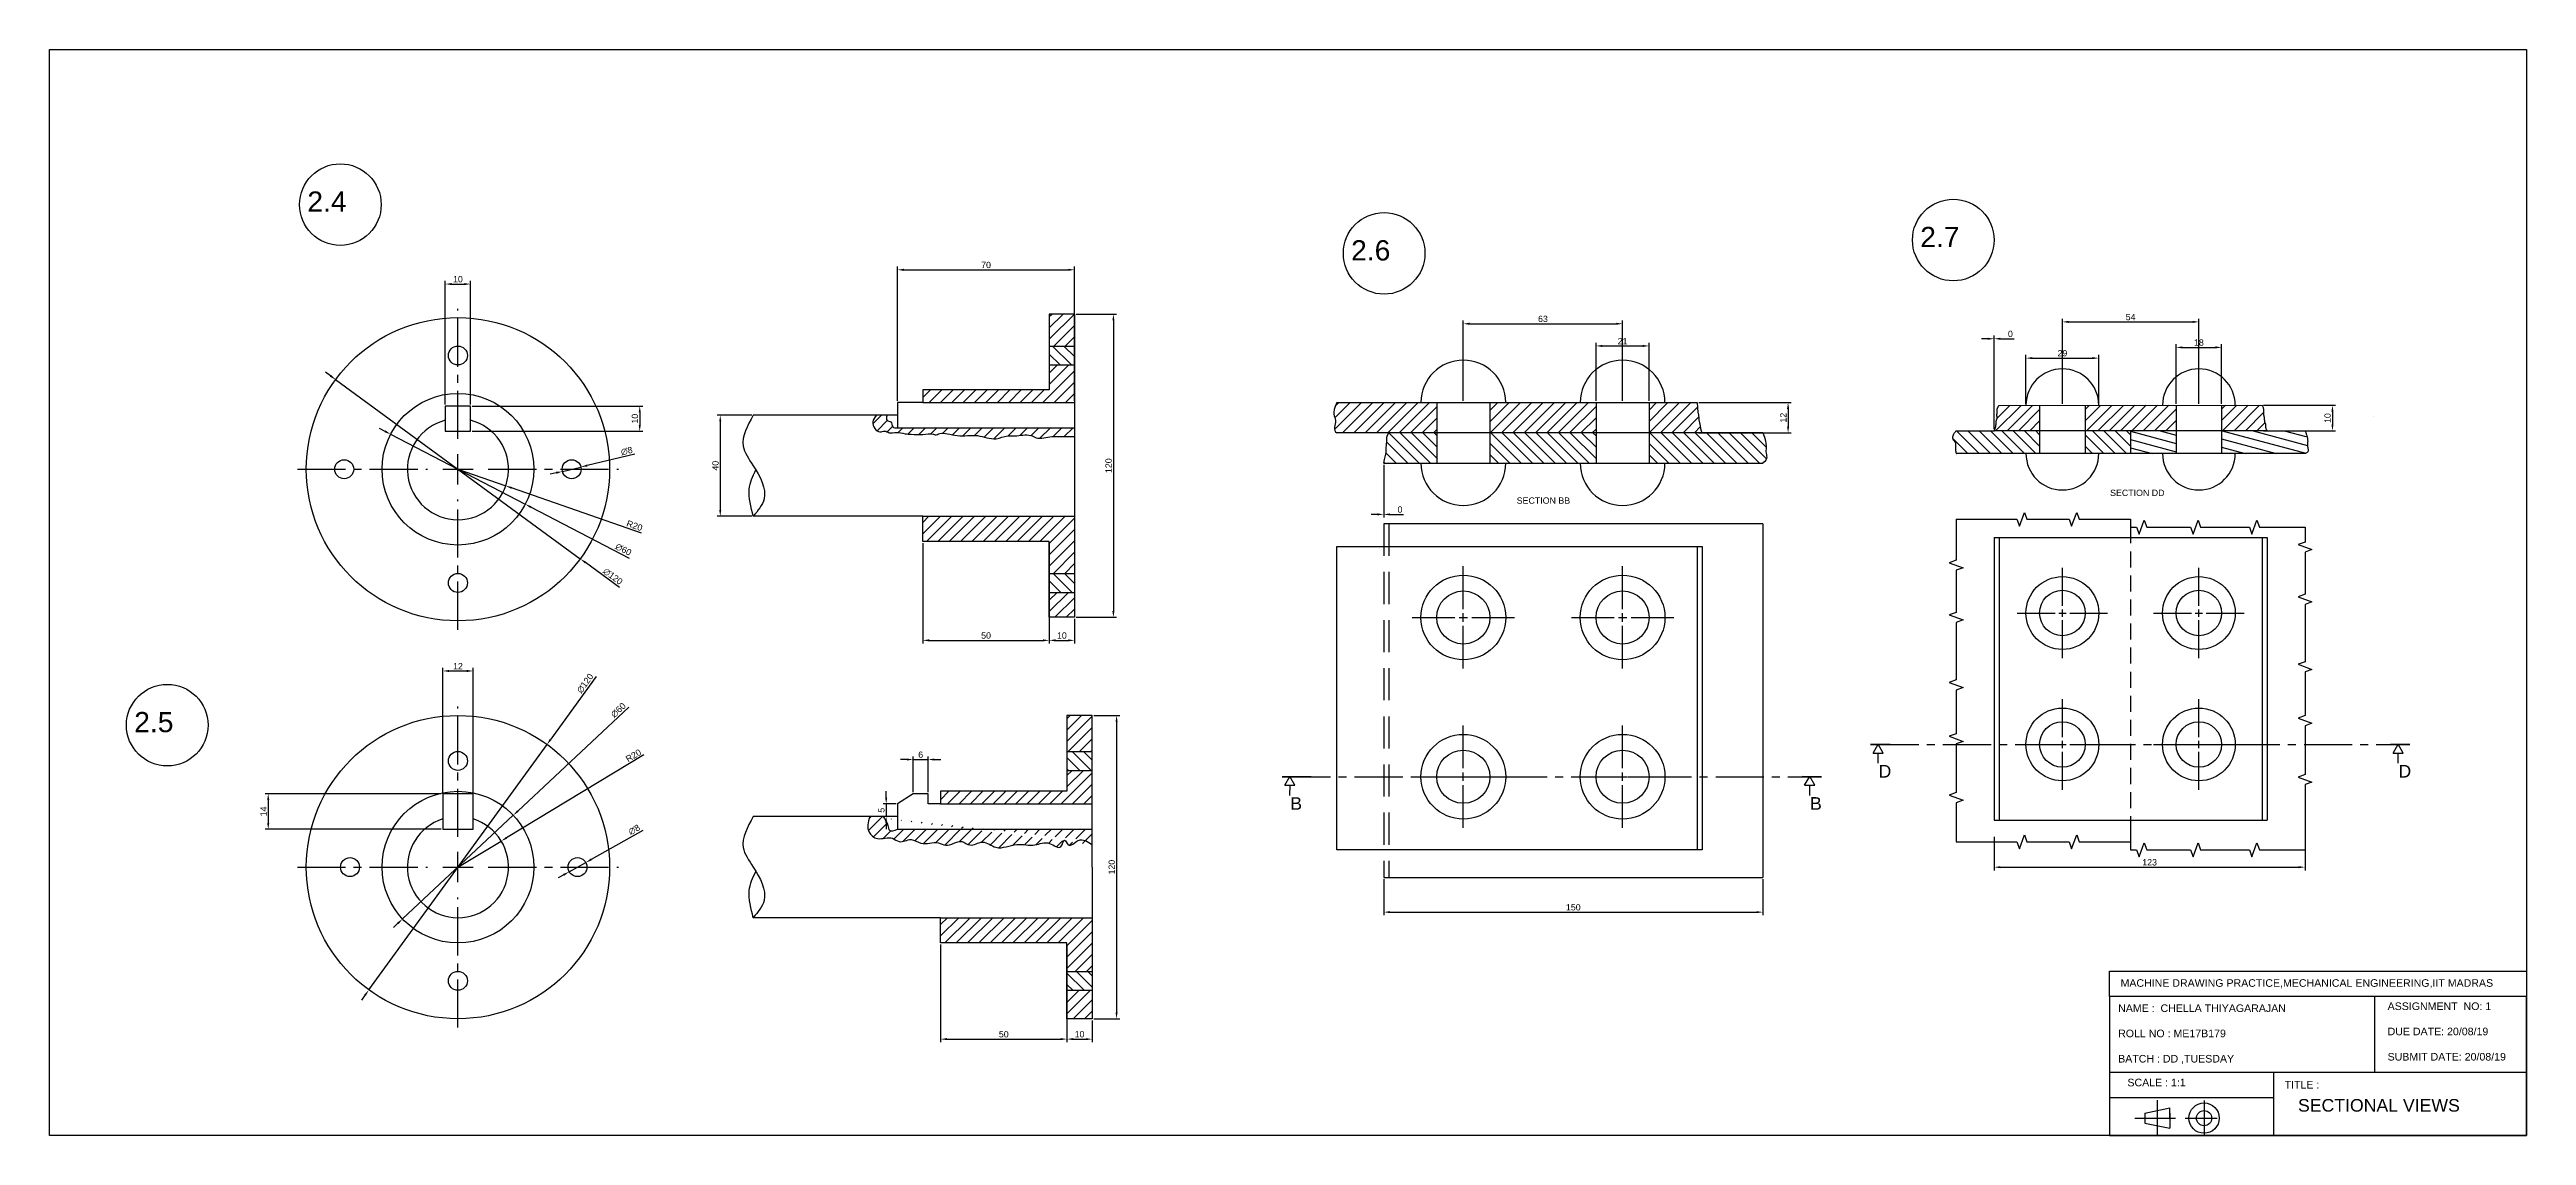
# Model space of a CAD drawing. Header units: millimetres. Extents: x 3067 to 6578, y 1382 to 1935.
# Drawn here: x 5598 to 6578, y 1505 to 1935 of the extents above; entities that cross this region are included whole.
import ezdxf

# ---------------------------------------------------------------- set-up
doc = ezdxf.new("R2010")
doc.units = ezdxf.units.MM
for name, pattern in [('CENTER', [50.8, 31.75, -6.35, 6.35, -6.35]), ('CENTER2', [28.575, 19.05, -3.175, 3.175, -3.175]), ('DASHED', [19.05, 12.7, -6.35]), ('HIDDEN', [9.525, 6.35, -3.175])]:
    doc.linetypes.add(name, pattern=pattern)
doc.styles.get("Standard").update_dxf_attribs({"font": 'arial.ttf'})
doc.dimstyles.new('chella', dxfattribs={"dimtxt": 2.5, "dimasz": 2.5, "dimexe": 1.25, "dimexo": 0.625, "dimtad": 1, "dimdec": 0, "dimtxsty": 'Standard', "dimcen": 2.5, "dimclrd": 3, "dimclre": 3, "dimclrt": 4, "dimadec": 0, "dimazin": 0, "dimtfac": 1, "dimtdec": 0, "dimtmove": 0, "dimatfit": 3, "dimfxl": 1, "dimarcsym": 0})
pattern_1 = [(135, (-13684.0296, -9040.3684), (-2.24506403, -2.24506403), [])]

msp = doc.modelspace()

# ---------------------------------------------------------------- texts
at = {"color": 4, "linetype": 'ByBlock', "ltscale": 0.2}
for s, p in [('2.4', (5699.77, 1870.86)), ('2.7', (6337.84, 1856.84)), ('2.6', (6112.69, 1851.56)), ('2.5', (5631.28, 1664.88))]:
    msp.add_text(s, height=8, dxfattribs=at).set_placement(p)
at = {"color": 4}
for s, p in [('SECTION BB', (6178.2, 1755.29)), ('SECTION DD', (6412.95, 1758.35))]:
    msp.add_text(s, height=2.5, dxfattribs=at).set_placement(p)
at = {"color": 6}
for s, p in [('D', (6321.37, 1646.93)), ('D', (6527.02, 1646.94)), ('B', (6088.63, 1634.17)), ('B', (6294.25, 1634.18))]:
    msp.add_text(s, height=5, dxfattribs=at).set_placement(p)
at = {"color": 4, "attachment_point": 1}
for s, width, heights, insert, char_height in [('MACHINE DRAWING PRACTICE,MECHANICAL ENGINEERING,IIT MADRAS', 164.3264, [7.38], (6417.09, 1567.14), 3), ('NAME :  CHELLA THIYAGARAJAN\\P\\PROLL NO : ME17B179\\P\\PBATCH : DD ,TUESDAY', 99.4536, [0], (6416.14, 1557.18), 3), ('ASSIGNMENT  NO: 1\\P\\PDUE DATE: 20/08/19\\P\\PSUBMIT DATE: 20/08/19', 75.9758, [0], (6522.74, 1557.96), 3), ('SCALE : 1:1', 57.1733, [0], (6419.81, 1527.76), 3), ('TITLE : ', 48.327, [0], (6482, 1526.89), 3), (' SECTIONAL VIEWS ', 87.1079, [0], (6485.34, 1519.73), 5)]:
    msp.add_mtext_dynamic_manual_height_columns(s, width=width, gutter_width=1, heights=heights, dxfattribs=dict(at, insert=insert, char_height=char_height))

# ---------------------------------------------------------------- blocks, each defined once
blk = doc.blocks.new('*U44')
at = {"color": 0, "linetype": 'CENTER2', "transparency": 16777216}
for p, q in [((0, 3.35), (0, 20.25)), ((-20.25, 0), (-3.35, 0)), ((3.35, 0), (20.25, 0)), ((0, -20.25), (0, -3.35))]:
    blk.add_line(p, q, dxfattribs=at)
at = {"color": 0, "linetype": 'Continuous', "transparency": 16777216}
for p, q in [((-1.675, 0), (1.675, 0)), ((0, -1.675), (0, 1.675))]:
    blk.add_line(p, q, dxfattribs=at)
blk = doc.blocks.new('*U45')
at = {"color": 0, "linetype": 'CENTER2', "transparency": 16777216}
for p, q in [((0, 3.35), (0, 20.25)), ((-20.25, 0), (-3.35, 0)), ((3.35, 0), (20.25, 0)), ((0, -20.25), (0, -3.35))]:
    blk.add_line(p, q, dxfattribs=at)
at = {"color": 0, "linetype": 'Continuous', "transparency": 16777216}
for p, q in [((-1.675, 0), (1.675, 0)), ((0, -1.675), (0, 1.675))]:
    blk.add_line(p, q, dxfattribs=at)
blk = doc.blocks.new('*U46')
at = {"color": 0, "linetype": 'CENTER2', "transparency": 16777216}
for p, q in [((0, 3.35), (0, 20.25)), ((-20.25, 0), (-3.35, 0)), ((3.35, 0), (20.25, 0)), ((0, -20.25), (0, -3.35))]:
    blk.add_line(p, q, dxfattribs=at)
at = {"color": 0, "linetype": 'Continuous', "transparency": 16777216}
for p, q in [((-1.675, 0), (1.675, 0)), ((0, -1.675), (0, 1.675))]:
    blk.add_line(p, q, dxfattribs=at)
blk = doc.blocks.new('*U35')
at = {"color": 0, "linetype": 'CENTER2', "transparency": 16777216}
for p, q in [((0, 3.35), (0, 20.25)), ((-20.25, 0), (-3.35, 0)), ((3.35, 0), (20.25, 0)), ((0, -20.25), (0, -3.35))]:
    blk.add_line(p, q, dxfattribs=at)
at = {"color": 0, "linetype": 'Continuous', "transparency": 16777216}
for p, q in [((-1.675, 0), (1.675, 0)), ((0, -1.675), (0, 1.675))]:
    blk.add_line(p, q, dxfattribs=at)
blk = doc.blocks.new('*U36')
at = {"color": 0, "linetype": 'CENTER2', "transparency": 16777216}
blk.add_line((-91.32, 0), (121.97, 0), dxfattribs=at)
blk = doc.blocks.new('*U37')
at = {"color": 0, "linetype": 'CENTER2', "transparency": 16777216}
for p, q in [((0, 2.88), (0, 17.9)), ((-17.9, 0), (-2.88, 0)), ((2.88, 0), (17.9, 0)), ((0, -17.9), (0, -2.88))]:
    blk.add_line(p, q, dxfattribs=at)
at = {"color": 0, "linetype": 'Continuous', "transparency": 16777216}
for p, q in [((-1.44, 0), (1.44, 0)), ((0, -1.44), (0, 1.44))]:
    blk.add_line(p, q, dxfattribs=at)
blk = doc.blocks.new('*U38')
at = {"color": 0, "linetype": 'CENTER2', "transparency": 16777216}
for p, q in [((0, 2.88), (0, 17.9)), ((-17.9, 0), (-2.88, 0)), ((2.88, 0), (17.9, 0)), ((0, -17.9), (0, -2.88))]:
    blk.add_line(p, q, dxfattribs=at)
at = {"color": 0, "linetype": 'Continuous', "transparency": 16777216}
for p, q in [((-1.44, 0), (1.44, 0)), ((0, -1.44), (0, 1.44))]:
    blk.add_line(p, q, dxfattribs=at)
blk = doc.blocks.new('*U39')
at = {"color": 0, "linetype": 'CENTER2', "transparency": 16777216}
for p, q in [((0, 2.88), (0, 17.9)), ((-17.9, 0), (-2.88, 0)), ((2.88, 0), (17.9, 0)), ((0, -17.9), (0, -2.88))]:
    blk.add_line(p, q, dxfattribs=at)
at = {"color": 0, "linetype": 'Continuous', "transparency": 16777216}
for p, q in [((-1.44, 0), (1.44, 0)), ((0, -1.44), (0, 1.44))]:
    blk.add_line(p, q, dxfattribs=at)
blk = doc.blocks.new('*U40')
at = {"color": 0, "linetype": 'CENTER2', "transparency": 16777216}
for p, q in [((0, 2.88), (0, 17.9)), ((-17.9, 0), (-2.88, 0)), ((2.88, 0), (17.9, 0)), ((0, -17.9), (0, -2.88))]:
    blk.add_line(p, q, dxfattribs=at)
at = {"color": 0, "linetype": 'Continuous', "transparency": 16777216}
for p, q in [((-1.44, 0), (1.44, 0)), ((0, -1.44), (0, 1.44))]:
    blk.add_line(p, q, dxfattribs=at)
blk = doc.blocks.new('*U41')
at = {"color": 0, "linetype": 'CENTER2', "transparency": 16777216}
blk.add_line((-102.86, 0), (110.46, 0), dxfattribs=at)
blk = doc.blocks.new('*U42')
at = {"color": 0, "linetype": 'CENTER2', "transparency": 16777216}
for p, q in [((0, 12), (0, 63.5)), ((-63.5, 0), (-12, 0)), ((12, 0), (63.5, 0)), ((0, -63.5), (0, -12))]:
    blk.add_line(p, q, dxfattribs=at)
at = {"color": 0, "linetype": 'Continuous', "transparency": 16777216}
for p, q in [((-6, 0), (6, 0)), ((0, -6), (0, 6))]:
    blk.add_line(p, q, dxfattribs=at)
blk = doc.blocks.new('*U43')
at = {"color": 0, "linetype": 'CENTER2', "transparency": 16777216}
for p, q in [((0, 12), (0, 63.5)), ((-63.5, 0), (-12, 0)), ((12, 0), (63.5, 0)), ((0, -63.5), (0, -12))]:
    blk.add_line(p, q, dxfattribs=at)
at = {"color": 0, "linetype": 'Continuous', "transparency": 16777216}
for p, q in [((-6, 0), (6, 0)), ((0, -6), (0, 6))]:
    blk.add_line(p, q, dxfattribs=at)
blk = doc.blocks.new('*D91')
at = {"color": 3, "lineweight": -2, "transparency": 16777216}
for p, q in [((6209.59, 1795.96), (6209.59, 1818.98)), ((6212.09, 1817.73), (6228.09, 1817.73)), ((6230.59, 1795.96), (6230.59, 1818.98))]:
    blk.add_line(p, q, dxfattribs=at)
at = {"color": 3, "transparency": 16777216}
for points in [[(6212.09, 1818.15), (6212.09, 1817.31), (6209.59, 1817.73)], [(6228.09, 1818.15), (6228.09, 1817.31), (6230.59, 1817.73)]]:
    blk.add_solid(points, dxfattribs=at)
at = {"layer": 'Defpoints', "color": 0, "transparency": 16777216}
for p in [(6230.59, 1817.73), (6209.59, 1795.34), (6230.59, 1795.34)]:
    blk.add_point(p, dxfattribs=at)
at = {"color": 4, "transparency": 16777216, "insert": (6220.09, 1819.61), "char_height": 2.5, "attachment_point": 5}
blk.add_mtext('21', dxfattribs=at)
blk = doc.blocks.new('*D92')
at = {"color": 3, "lineweight": -2, "transparency": 16777216}
for p, q in [((6157.09, 1795.96), (6157.09, 1827.76)), ((6159.59, 1826.51), (6217.59, 1826.51)), ((6220.09, 1795.96), (6220.09, 1827.76))]:
    blk.add_line(p, q, dxfattribs=at)
at = {"color": 3, "transparency": 16777216}
for points in [[(6159.59, 1826.93), (6159.59, 1826.09), (6157.09, 1826.51)], [(6217.59, 1826.93), (6217.59, 1826.09), (6220.09, 1826.51)]]:
    blk.add_solid(points, dxfattribs=at)
at = {"layer": 'Defpoints', "color": 0, "transparency": 16777216}
for p in [(6220.09, 1826.51), (6157.09, 1795.34), (6220.09, 1795.34)]:
    blk.add_point(p, dxfattribs=at)
at = {"color": 4, "transparency": 16777216, "insert": (6188.59, 1828.41), "char_height": 2.5, "attachment_point": 5}
blk.add_mtext('63', dxfattribs=at)
blk = doc.blocks.new('*D93')
at = {"color": 3, "lineweight": -2, "transparency": 16777216}
for p, q in [((6250.22, 1795.34), (6286.82, 1795.34)), ((6285.57, 1792.84), (6285.57, 1785.84)), ((6250.22, 1783.34), (6286.82, 1783.34))]:
    blk.add_line(p, q, dxfattribs=at)
at = {"color": 3, "transparency": 16777216}
for points in [[(6285.15, 1792.84), (6285.98, 1792.84), (6285.57, 1795.34)], [(6285.15, 1785.84), (6285.98, 1785.84), (6285.57, 1783.34)]]:
    blk.add_solid(points, dxfattribs=at)
at = {"layer": 'Defpoints', "color": 0, "transparency": 16777216}
for p in [(6249.59, 1795.34), (6249.59, 1783.34), (6285.57, 1783.34)]:
    blk.add_point(p, dxfattribs=at)
at = {"color": 4, "transparency": 16777216, "insert": (6283.69, 1789.34), "char_height": 2.5, "attachment_point": 5, "rotation": 90}
blk.add_mtext('12', dxfattribs=at)
blk = doc.blocks.new('*D94')
at = {"color": 3, "lineweight": -2, "transparency": 16777216}
for p, q in [((6125.59, 1770.71), (6125.59, 1749.82)), ((6125.59, 1770.71), (6125.59, 1749.82)), ((6123.09, 1751.07), (6120.59, 1751.07)), ((6128.09, 1751.07), (6133.47, 1751.07))]:
    blk.add_line(p, q, dxfattribs=at)
at = {"color": 3, "transparency": 16777216}
for points in [[(6123.09, 1751.48), (6123.09, 1750.65), (6125.59, 1751.07)], [(6128.09, 1751.48), (6128.09, 1750.65), (6125.59, 1751.07)]]:
    blk.add_solid(points, dxfattribs=at)
at = {"layer": 'Defpoints', "color": 0, "transparency": 16777216}
for p in [(6125.59, 1771.34), (6125.59, 1771.34), (6125.59, 1751.07)]:
    blk.add_point(p, dxfattribs=at)
at = {"color": 4, "transparency": 16777216, "insert": (6132.03, 1752.97), "char_height": 2.5, "attachment_point": 5}
blk.add_mtext('0', dxfattribs=at)
blk = doc.blocks.new('*D95')
at = {"color": 3, "lineweight": -2, "transparency": 16777216}
for p, q in [((6125.59, 1606.73), (6125.59, 1592.43)), ((6275.59, 1606.73), (6275.59, 1592.43)), ((6128.09, 1593.68), (6273.09, 1593.68))]:
    blk.add_line(p, q, dxfattribs=at)
at = {"color": 3, "transparency": 16777216}
for points in [[(6128.09, 1594.1), (6128.09, 1593.27), (6125.59, 1593.68)], [(6273.09, 1594.1), (6273.09, 1593.27), (6275.59, 1593.68)]]:
    blk.add_solid(points, dxfattribs=at)
at = {"layer": 'Defpoints', "color": 0, "transparency": 16777216}
for p in [(6125.59, 1607.36), (6275.59, 1607.36), (6275.59, 1593.68)]:
    blk.add_point(p, dxfattribs=at)
at = {"color": 4, "transparency": 16777216, "insert": (6200.59, 1595.58), "char_height": 2.5, "attachment_point": 5}
blk.add_mtext('150', dxfattribs=at)
blk = doc.blocks.new('*D96')
at = {"color": 3, "lineweight": -2, "transparency": 16777216}
for p, q in [((6367.08, 1623.5), (6367.08, 1610.22)), ((6490.08, 1623.5), (6490.08, 1610.22)), ((6369.58, 1611.47), (6487.58, 1611.47))]:
    blk.add_line(p, q, dxfattribs=at)
at = {"color": 3, "transparency": 16777216}
for points in [[(6369.58, 1611.89), (6369.58, 1611.06), (6367.08, 1611.47)], [(6487.58, 1611.89), (6487.58, 1611.06), (6490.08, 1611.47)]]:
    blk.add_solid(points, dxfattribs=at)
at = {"layer": 'Defpoints', "color": 0, "transparency": 16777216}
for p in [(6367.08, 1624.13), (6490.08, 1624.13), (6490.08, 1611.47)]:
    blk.add_point(p, dxfattribs=at)
at = {"color": 4, "transparency": 16777216, "insert": (6428.58, 1613.38), "char_height": 2.5, "attachment_point": 5}
blk.add_mtext('123', dxfattribs=at)
blk = doc.blocks.new('*D97')
at = {"color": 3, "lineweight": -2, "transparency": 16777216}
for p, q in [((6439.08, 1794.88), (6439.08, 1818.4)), ((6441.58, 1817.15), (6454.58, 1817.15)), ((6457.08, 1794.87), (6457.08, 1818.4))]:
    blk.add_line(p, q, dxfattribs=at)
at = {"color": 3, "transparency": 16777216}
for points in [[(6441.58, 1817.57), (6441.58, 1816.74), (6439.08, 1817.15)], [(6454.58, 1817.57), (6454.58, 1816.74), (6457.08, 1817.15)]]:
    blk.add_solid(points, dxfattribs=at)
at = {"layer": 'Defpoints', "color": 0, "transparency": 16777216}
for p in [(6457.08, 1817.15), (6439.08, 1794.25), (6457.08, 1794.25)]:
    blk.add_point(p, dxfattribs=at)
at = {"color": 4, "transparency": 16777216, "insert": (6448.08, 1819.06), "char_height": 2.5, "attachment_point": 5}
blk.add_mtext('18', dxfattribs=at)
blk = doc.blocks.new('*D98')
at = {"color": 3, "lineweight": -2, "transparency": 16777216}
for p, q in [((6379.68, 1794.88), (6379.68, 1814.16)), ((6382.18, 1812.91), (6405.98, 1812.91)), ((6408.48, 1794.88), (6408.48, 1814.16))]:
    blk.add_line(p, q, dxfattribs=at)
at = {"color": 3, "transparency": 16777216}
for points in [[(6382.18, 1813.33), (6382.18, 1812.5), (6379.68, 1812.91)], [(6405.98, 1813.33), (6405.98, 1812.5), (6408.48, 1812.91)]]:
    blk.add_solid(points, dxfattribs=at)
at = {"layer": 'Defpoints', "color": 0, "transparency": 16777216}
for p in [(6408.48, 1812.91), (6379.68, 1794.25), (6408.48, 1794.25)]:
    blk.add_point(p, dxfattribs=at)
at = {"color": 4, "transparency": 16777216, "insert": (6394.08, 1814.82), "char_height": 2.5, "attachment_point": 5}
blk.add_mtext('29', dxfattribs=at)
blk = doc.blocks.new('*D99')
at = {"color": 3, "lineweight": -2, "transparency": 16777216}
for p, q in [((6394.08, 1794.88), (6394.08, 1828.5)), ((6396.58, 1827.25), (6445.58, 1827.25)), ((6448.08, 1794.88), (6448.08, 1828.5))]:
    blk.add_line(p, q, dxfattribs=at)
at = {"color": 3, "transparency": 16777216}
for points in [[(6396.58, 1827.66), (6396.58, 1826.83), (6394.08, 1827.25)], [(6445.58, 1827.66), (6445.58, 1826.83), (6448.08, 1827.25)]]:
    blk.add_solid(points, dxfattribs=at)
at = {"layer": 'Defpoints', "color": 0, "transparency": 16777216}
for p in [(6448.08, 1827.25), (6394.08, 1794.25), (6448.08, 1794.25)]:
    blk.add_point(p, dxfattribs=at)
at = {"color": 4, "transparency": 16777216, "insert": (6421.08, 1829.14), "char_height": 2.5, "attachment_point": 5}
blk.add_mtext('54', dxfattribs=at)
blk = doc.blocks.new('*D100')
at = {"color": 3, "lineweight": -2, "transparency": 16777216}
for p, q in [((6473.7, 1794.25), (6502.17, 1794.25)), ((6473.7, 1784.13), (6502.17, 1784.13)), ((6500.92, 1791.75), (6500.92, 1786.63))]:
    blk.add_line(p, q, dxfattribs=at)
at = {"color": 3, "transparency": 16777216}
for points in [[(6500.51, 1791.75), (6501.34, 1791.75), (6500.92, 1794.25)], [(6500.51, 1786.63), (6501.34, 1786.63), (6500.92, 1784.13)]]:
    blk.add_solid(points, dxfattribs=at)
at = {"layer": 'Defpoints', "color": 0, "transparency": 16777216}
for p in [(6473.08, 1794.25), (6473.08, 1784.13), (6500.92, 1784.13)]:
    blk.add_point(p, dxfattribs=at)
at = {"color": 4, "transparency": 16777216, "insert": (6499.02, 1789.19), "char_height": 2.5, "attachment_point": 5, "rotation": 90}
blk.add_mtext('10', dxfattribs=at)
blk = doc.blocks.new('*D101')
at = {"color": 3, "lineweight": -2, "transparency": 16777216}
for p, q in [((6364.58, 1820.57), (6362.08, 1820.57)), ((6367.08, 1784.75), (6367.08, 1821.82)), ((6367.08, 1784.75), (6367.08, 1821.82)), ((6369.58, 1820.57), (6374.96, 1820.57))]:
    blk.add_line(p, q, dxfattribs=at)
at = {"color": 3, "transparency": 16777216}
for points in [[(6364.58, 1820.98), (6364.58, 1820.15), (6367.08, 1820.57)], [(6369.58, 1820.98), (6369.58, 1820.15), (6367.08, 1820.57)]]:
    blk.add_solid(points, dxfattribs=at)
at = {"layer": 'Defpoints', "color": 0, "transparency": 16777216}
for p in [(6367.08, 1820.57), (6367.08, 1784.13), (6367.08, 1784.13)]:
    blk.add_point(p, dxfattribs=at)
at = {"color": 4, "transparency": 16777216, "insert": (6373.52, 1822.47), "char_height": 2.5, "attachment_point": 5}
blk.add_mtext('0', dxfattribs=at)
blk = doc.blocks.new('*D102')
at = {"color": 3, "lineweight": -2, "transparency": 16777216}
for p, q in [((5708.94, 1805.9), (5706.92, 1807.37)), ((5710.96, 1804.42), (5807.75, 1733.49)), ((5823.27, 1722.11), (5809.77, 1732.01))]:
    blk.add_line(p, q, dxfattribs=at)
at = {"color": 3, "transparency": 16777216}
for points in [[(5709.19, 1806.23), (5708.69, 1805.56), (5710.96, 1804.42)], [(5810.01, 1732.35), (5809.52, 1731.67), (5807.75, 1733.49)]]:
    blk.add_solid(points, dxfattribs=at)
at = {"layer": 'Defpoints', "color": 0, "transparency": 16777216}
for p in [(5710.96, 1804.42), (5807.75, 1733.49)]:
    blk.add_point(p, dxfattribs=at)
at = {"color": 4, "transparency": 16777216, "insert": (5820.61, 1726.51), "char_height": 2.5, "attachment_point": 5, "rotation": 323.76607}
blk.add_mtext('∅120', dxfattribs=at)
blk = doc.blocks.new('*D103')
at = {"color": 3, "lineweight": -2, "transparency": 16777216}
for p, q in [((5730.52, 1783.94), (5728.3, 1785.09)), ((5732.73, 1782.79), (5785.97, 1755.12)), ((5827.23, 1733.68), (5788.19, 1753.97))]:
    blk.add_line(p, q, dxfattribs=at)
at = {"color": 3, "transparency": 16777216}
for points in [[(5730.71, 1784.31), (5730.32, 1783.57), (5732.73, 1782.79)], [(5788.38, 1754.34), (5788, 1753.6), (5785.97, 1755.12)]]:
    blk.add_solid(points, dxfattribs=at)
at = {"layer": 'Defpoints', "color": 0, "transparency": 16777216}
for p in [(5732.73, 1782.79), (5785.97, 1755.12)]:
    blk.add_point(p, dxfattribs=at)
at = {"color": 4, "transparency": 16777216, "insert": (5824.8, 1737.16), "char_height": 2.5, "attachment_point": 5, "rotation": 332.5392}
blk.add_mtext('∅60', dxfattribs=at)
blk = doc.blocks.new('*D104')
at = {"color": 3, "lineweight": -2, "transparency": 16777216}
for p, q in [((5759.35, 1768.95), (5778.24, 1762.37)), ((5832, 1743.64), (5780.6, 1761.55))]:
    blk.add_line(p, q, dxfattribs=at)
at = {"color": 3, "transparency": 16777216}
blk.add_solid([(5780.74, 1761.94), (5780.46, 1761.15), (5778.24, 1762.37)], dxfattribs=at)
at = {"layer": 'Defpoints', "color": 0, "transparency": 16777216}
for p in [(5759.35, 1768.95), (5778.24, 1762.37)]:
    blk.add_point(p, dxfattribs=at)
at = {"color": 4, "transparency": 16777216, "insert": (5829.22, 1746.62), "char_height": 2.5, "attachment_point": 5, "rotation": 340.78656}
blk.add_mtext('R20', dxfattribs=at)
blk = doc.blocks.new('*D105')
at = {"color": 3, "lineweight": -2, "transparency": 16777216}
for p, q in [((5829.31, 1774.87), (5810.44, 1770.4)), ((5798.27, 1767.51), (5795.84, 1766.93)), ((5800.71, 1768.09), (5808, 1769.82))]:
    blk.add_line(p, q, dxfattribs=at)
at = {"color": 3, "transparency": 16777216}
for points in [[(5798.18, 1767.92), (5798.37, 1767.1), (5800.71, 1768.09)], [(5810.34, 1770.8), (5810.53, 1769.99), (5808, 1769.82)]]:
    blk.add_solid(points, dxfattribs=at)
at = {"layer": 'Defpoints', "color": 0, "transparency": 16777216}
for p in [(5800.71, 1768.09), (5808, 1769.82)]:
    blk.add_point(p, dxfattribs=at)
at = {"color": 4, "transparency": 16777216, "insert": (5826.12, 1776.14), "char_height": 2.5, "attachment_point": 5, "rotation": 13.34743}
blk.add_mtext('∅8', dxfattribs=at)
blk = doc.blocks.new('*D106')
at = {"color": 3, "lineweight": -2, "transparency": 16777216}
for p, q in [((5764.98, 1793.95), (5832.52, 1793.95)), ((5764.98, 1783.95), (5832.52, 1783.95)), ((5831.27, 1791.45), (5831.27, 1786.45))]:
    blk.add_line(p, q, dxfattribs=at)
at = {"color": 3, "transparency": 16777216}
for points in [[(5830.86, 1791.45), (5831.69, 1791.45), (5831.27, 1793.95)], [(5830.86, 1786.45), (5831.69, 1786.45), (5831.27, 1783.95)]]:
    blk.add_solid(points, dxfattribs=at)
at = {"layer": 'Defpoints', "color": 0, "transparency": 16777216}
for p in [(5764.35, 1793.95), (5764.35, 1783.95), (5831.27, 1783.95)]:
    blk.add_point(p, dxfattribs=at)
at = {"color": 4, "transparency": 16777216, "insert": (5829.37, 1788.95), "char_height": 2.5, "attachment_point": 5, "rotation": 90}
blk.add_mtext('10', dxfattribs=at)
blk = doc.blocks.new('*D107')
at = {"color": 3, "lineweight": -2, "transparency": 16777216}
for p, q in [((5754.35, 1794.58), (5754.35, 1843.46)), ((5756.85, 1842.21), (5761.85, 1842.21)), ((5764.35, 1794.58), (5764.35, 1843.46))]:
    blk.add_line(p, q, dxfattribs=at)
at = {"color": 3, "transparency": 16777216}
for points in [[(5756.85, 1842.63), (5756.85, 1841.8), (5754.35, 1842.21)], [(5761.85, 1842.63), (5761.85, 1841.8), (5764.35, 1842.21)]]:
    blk.add_solid(points, dxfattribs=at)
at = {"layer": 'Defpoints', "color": 0, "transparency": 16777216}
for p in [(5764.35, 1842.21), (5754.35, 1793.95), (5764.35, 1793.95)]:
    blk.add_point(p, dxfattribs=at)
at = {"color": 4, "transparency": 16777216, "insert": (5759.35, 1844.12), "char_height": 2.5, "attachment_point": 5}
blk.add_mtext('10', dxfattribs=at)
blk = doc.blocks.new('*D108')
at = {"color": 3, "lineweight": -2, "transparency": 16777216}
for p, q in [((6003.91, 1830.34), (6019.91, 1830.34)), ((6018.66, 1827.84), (6018.66, 1712.84)), ((6003.91, 1710.34), (6019.91, 1710.34))]:
    blk.add_line(p, q, dxfattribs=at)
at = {"color": 3, "transparency": 16777216}
for points in [[(6018.24, 1827.84), (6019.07, 1827.84), (6018.66, 1830.34)], [(6018.24, 1712.84), (6019.07, 1712.84), (6018.66, 1710.34)]]:
    blk.add_solid(points, dxfattribs=at)
at = {"layer": 'Defpoints', "color": 0, "transparency": 16777216}
for p in [(6003.28, 1830.34), (6003.28, 1710.34), (6018.66, 1710.34)]:
    blk.add_point(p, dxfattribs=at)
at = {"color": 4, "transparency": 16777216, "insert": (6016.75, 1770.34), "char_height": 2.5, "attachment_point": 5, "rotation": 90}
blk.add_mtext('120', dxfattribs=at)
blk = doc.blocks.new('*D109')
at = {"color": 3, "lineweight": -2, "transparency": 16777216}
for p, q in [((5993.28, 1709.71), (5993.28, 1699.98)), ((6003.28, 1709.71), (6003.28, 1699.98)), ((5995.78, 1701.23), (6000.78, 1701.23))]:
    blk.add_line(p, q, dxfattribs=at)
at = {"color": 3, "transparency": 16777216}
for points in [[(5995.78, 1701.64), (5995.78, 1700.81), (5993.28, 1701.23)], [(6000.78, 1701.64), (6000.78, 1700.81), (6003.28, 1701.23)]]:
    blk.add_solid(points, dxfattribs=at)
at = {"layer": 'Defpoints', "color": 0, "transparency": 16777216}
for p in [(5993.28, 1710.34), (6003.28, 1710.34), (6003.28, 1701.23)]:
    blk.add_point(p, dxfattribs=at)
at = {"color": 4, "transparency": 16777216, "insert": (5998.28, 1703.13), "char_height": 2.5, "attachment_point": 5}
blk.add_mtext('10', dxfattribs=at)
blk = doc.blocks.new('*D110')
at = {"color": 3, "lineweight": -2, "transparency": 16777216}
for p, q in [((5943.28, 1739.71), (5943.28, 1699.98)), ((5993.28, 1739.71), (5993.28, 1699.98)), ((5945.78, 1701.23), (5990.78, 1701.23))]:
    blk.add_line(p, q, dxfattribs=at)
at = {"color": 3, "transparency": 16777216}
for points in [[(5945.78, 1701.64), (5945.78, 1700.81), (5943.28, 1701.23)], [(5990.78, 1701.64), (5990.78, 1700.81), (5993.28, 1701.23)]]:
    blk.add_solid(points, dxfattribs=at)
at = {"layer": 'Defpoints', "color": 0, "transparency": 16777216}
for p in [(5943.28, 1740.34), (5993.28, 1740.34), (5993.28, 1701.23)]:
    blk.add_point(p, dxfattribs=at)
at = {"color": 4, "transparency": 16777216, "insert": (5968.28, 1703.13), "char_height": 2.5, "attachment_point": 5}
blk.add_mtext('50', dxfattribs=at)
blk = doc.blocks.new('*D111')
at = {"color": 3, "lineweight": -2, "transparency": 16777216}
for p, q in [((5933.28, 1795.96), (5933.28, 1849.11)), ((5935.78, 1847.86), (6000.78, 1847.86)), ((6003.28, 1795.96), (6003.28, 1849.11))]:
    blk.add_line(p, q, dxfattribs=at)
at = {"color": 3, "transparency": 16777216}
for points in [[(5935.78, 1848.28), (5935.78, 1847.44), (5933.28, 1847.86)], [(6000.78, 1848.28), (6000.78, 1847.44), (6003.28, 1847.86)]]:
    blk.add_solid(points, dxfattribs=at)
at = {"layer": 'Defpoints', "color": 0, "transparency": 16777216}
for p in [(6003.28, 1847.86), (5933.28, 1795.34), (6003.28, 1795.34)]:
    blk.add_point(p, dxfattribs=at)
at = {"color": 4, "transparency": 16777216, "insert": (5968.28, 1849.76), "char_height": 2.5, "attachment_point": 5}
blk.add_mtext('70', dxfattribs=at)
blk = doc.blocks.new('*D112')
at = {"color": 3, "lineweight": -2, "transparency": 16777216}
for p, q in [((5875.56, 1790.34), (5861.88, 1790.34)), ((5863.13, 1787.84), (5863.13, 1752.84)), ((5875.56, 1750.34), (5861.88, 1750.34))]:
    blk.add_line(p, q, dxfattribs=at)
at = {"color": 3, "transparency": 16777216}
for points in [[(5862.71, 1787.84), (5863.54, 1787.84), (5863.13, 1790.34)], [(5862.71, 1752.84), (5863.54, 1752.84), (5863.13, 1750.34)]]:
    blk.add_solid(points, dxfattribs=at)
at = {"layer": 'Defpoints', "color": 0, "transparency": 16777216}
for p in [(5876.18, 1790.34), (5863.13, 1750.34), (5876.18, 1750.34)]:
    blk.add_point(p, dxfattribs=at)
at = {"color": 4, "transparency": 16777216, "insert": (5861.23, 1770.34), "char_height": 2.5, "attachment_point": 5, "rotation": 90}
blk.add_mtext('40', dxfattribs=at)
blk = doc.blocks.new('*D113')
at = {"color": 3, "lineweight": -2, "transparency": 16777216}
for p, q in [((5814.07, 1686.88), (5796.06, 1662.07)), ((5724.11, 1562.92), (5794.59, 1660.05)), ((5722.65, 1560.9), (5721.18, 1558.88))]:
    blk.add_line(p, q, dxfattribs=at)
at = {"color": 3, "transparency": 16777216}
for points in [[(5795.73, 1662.31), (5796.4, 1661.82), (5794.59, 1660.05)], [(5722.31, 1561.15), (5722.98, 1560.66), (5724.11, 1562.92)]]:
    blk.add_solid(points, dxfattribs=at)
at = {"layer": 'Defpoints', "color": 0, "transparency": 16777216}
for p in [(5794.59, 1660.05), (5724.11, 1562.92)]:
    blk.add_point(p, dxfattribs=at)
at = {"color": 4, "transparency": 16777216, "insert": (5809.69, 1684.2), "char_height": 2.5, "attachment_point": 5, "rotation": 54.03194}
blk.add_mtext('∅120', dxfattribs=at)
blk = doc.blocks.new('*D114')
at = {"color": 3, "lineweight": -2, "transparency": 16777216}
for p, q in [((5826.91, 1674.73), (5783.08, 1633.7)), ((5737.45, 1590.98), (5781.25, 1631.99)), ((5735.63, 1589.27), (5733.8, 1587.56))]:
    blk.add_line(p, q, dxfattribs=at)
at = {"color": 3, "transparency": 16777216}
for points in [[(5782.79, 1634), (5783.36, 1633.39), (5781.25, 1631.99)], [(5735.34, 1589.58), (5735.91, 1588.97), (5737.45, 1590.98)]]:
    blk.add_solid(points, dxfattribs=at)
at = {"layer": 'Defpoints', "color": 0, "transparency": 16777216}
for p in [(5781.25, 1631.99), (5737.45, 1590.98)]:
    blk.add_point(p, dxfattribs=at)
at = {"color": 4, "transparency": 16777216, "insert": (5822.81, 1673.6), "char_height": 2.5, "attachment_point": 5, "rotation": 43.11343}
blk.add_mtext('∅60', dxfattribs=at)
blk = doc.blocks.new('*D115')
at = {"color": 3, "lineweight": -2, "transparency": 16777216}
for p, q in [((5832.86, 1655.88), (5778.61, 1623.12)), ((5759.35, 1611.49), (5776.47, 1621.82))]:
    blk.add_line(p, q, dxfattribs=at)
at = {"color": 3, "transparency": 16777216}
blk.add_solid([(5778.4, 1623.47), (5778.83, 1622.76), (5776.47, 1621.82)], dxfattribs=at)
at = {"layer": 'Defpoints', "color": 0, "transparency": 16777216}
for p in [(5776.47, 1621.82), (5759.35, 1611.49)]:
    blk.add_point(p, dxfattribs=at)
at = {"color": 4, "transparency": 16777216, "insert": (5828.79, 1655.64), "char_height": 2.5, "attachment_point": 5, "rotation": 31.13012}
blk.add_mtext('R20', dxfattribs=at)
blk = doc.blocks.new('*D116')
at = {"color": 3, "lineweight": -2, "transparency": 16777216}
for p, q in [((5832.5, 1625.93), (5812.1, 1614.53)), ((5801.19, 1608.44), (5799.01, 1607.22)), ((5803.37, 1609.66), (5809.92, 1613.31))]:
    blk.add_line(p, q, dxfattribs=at)
at = {"color": 3, "transparency": 16777216}
for points in [[(5800.99, 1608.8), (5801.39, 1608.07), (5803.37, 1609.66)], [(5811.9, 1614.9), (5812.31, 1614.17), (5809.92, 1613.31)]]:
    blk.add_solid(points, dxfattribs=at)
at = {"layer": 'Defpoints', "color": 0, "transparency": 16777216}
for p in [(5803.37, 1609.66), (5809.92, 1613.31)]:
    blk.add_point(p, dxfattribs=at)
at = {"color": 4, "transparency": 16777216, "insert": (5829.09, 1626.29), "char_height": 2.5, "attachment_point": 5, "rotation": 29.19409}
blk.add_mtext('∅8', dxfattribs=at)
blk = doc.blocks.new('*D117')
at = {"color": 3, "lineweight": -2, "transparency": 16777216}
for p, q in [((5752.73, 1640.56), (5683.05, 1640.56)), ((5684.3, 1638.06), (5684.3, 1628.99)), ((5752.73, 1626.49), (5683.05, 1626.49))]:
    blk.add_line(p, q, dxfattribs=at)
at = {"color": 3, "transparency": 16777216}
for points in [[(5683.88, 1638.06), (5684.71, 1638.06), (5684.3, 1640.56)], [(5683.88, 1628.99), (5684.71, 1628.99), (5684.3, 1626.49)]]:
    blk.add_solid(points, dxfattribs=at)
at = {"layer": 'Defpoints', "color": 0, "transparency": 16777216}
for p in [(5753.35, 1640.56), (5684.3, 1626.49), (5753.35, 1626.49)]:
    blk.add_point(p, dxfattribs=at)
at = {"color": 4, "transparency": 16777216, "insert": (5682.42, 1633.52), "char_height": 2.5, "attachment_point": 5, "rotation": 90}
blk.add_mtext('14', dxfattribs=at)
blk = doc.blocks.new('*D118')
at = {"color": 3, "lineweight": -2, "transparency": 16777216}
for p, q in [((5753.35, 1641.18), (5753.35, 1690.36)), ((5755.85, 1689.11), (5762.85, 1689.11)), ((5765.35, 1641.18), (5765.35, 1690.36))]:
    blk.add_line(p, q, dxfattribs=at)
at = {"color": 3, "transparency": 16777216}
for points in [[(5755.85, 1689.53), (5755.85, 1688.69), (5753.35, 1689.11)], [(5762.85, 1689.53), (5762.85, 1688.69), (5765.35, 1689.11)]]:
    blk.add_solid(points, dxfattribs=at)
at = {"layer": 'Defpoints', "color": 0, "transparency": 16777216}
for p in [(5765.35, 1689.11), (5753.35, 1640.56), (5765.35, 1640.56)]:
    blk.add_point(p, dxfattribs=at)
at = {"color": 4, "transparency": 16777216, "insert": (5759.35, 1690.99), "char_height": 2.5, "attachment_point": 5}
blk.add_mtext('12', dxfattribs=at)
blk = doc.blocks.new('*D119')
at = {"color": 3, "lineweight": -2, "transparency": 16777216}
for p, q in [((6010.91, 1671.49), (6021.16, 1671.49)), ((6019.91, 1668.99), (6019.91, 1553.99)), ((6010.91, 1551.49), (6021.16, 1551.49))]:
    blk.add_line(p, q, dxfattribs=at)
at = {"color": 3, "transparency": 16777216}
for points in [[(6019.49, 1668.99), (6020.32, 1668.99), (6019.91, 1671.49)], [(6019.49, 1553.99), (6020.32, 1553.99), (6019.91, 1551.49)]]:
    blk.add_solid(points, dxfattribs=at)
at = {"layer": 'Defpoints', "color": 0, "transparency": 16777216}
for p in [(6010.28, 1671.49), (6010.28, 1551.49), (6019.91, 1551.49)]:
    blk.add_point(p, dxfattribs=at)
at = {"color": 4, "transparency": 16777216, "insert": (6018, 1611.49), "char_height": 2.5, "attachment_point": 5, "rotation": 90}
blk.add_mtext('120', dxfattribs=at)
blk = doc.blocks.new('*D120')
at = {"color": 3, "lineweight": -2, "transparency": 16777216}
for p, q in [((6000.28, 1550.86), (6000.28, 1542.18)), ((6010.28, 1550.86), (6010.28, 1542.18)), ((6002.78, 1543.43), (6007.78, 1543.43))]:
    blk.add_line(p, q, dxfattribs=at)
at = {"color": 3, "transparency": 16777216}
for points in [[(6002.78, 1543.85), (6002.78, 1543.02), (6000.28, 1543.43)], [(6007.78, 1543.85), (6007.78, 1543.02), (6010.28, 1543.43)]]:
    blk.add_solid(points, dxfattribs=at)
at = {"layer": 'Defpoints', "color": 0, "transparency": 16777216}
for p in [(6000.28, 1551.49), (6010.28, 1551.49), (6010.28, 1543.43)]:
    blk.add_point(p, dxfattribs=at)
at = {"color": 4, "transparency": 16777216, "insert": (6005.28, 1545.34), "char_height": 2.5, "attachment_point": 5}
blk.add_mtext('10', dxfattribs=at)
blk = doc.blocks.new('*D121')
at = {"color": 3, "lineweight": -2, "transparency": 16777216}
for p, q in [((5950.28, 1580.86), (5950.28, 1542.18)), ((6000.28, 1580.86), (6000.28, 1542.18)), ((5952.78, 1543.43), (5997.78, 1543.43))]:
    blk.add_line(p, q, dxfattribs=at)
at = {"color": 3, "transparency": 16777216}
for points in [[(5952.78, 1543.85), (5952.78, 1543.02), (5950.28, 1543.43)], [(5997.78, 1543.85), (5997.78, 1543.02), (6000.28, 1543.43)]]:
    blk.add_solid(points, dxfattribs=at)
at = {"layer": 'Defpoints', "color": 0, "transparency": 16777216}
for p in [(5950.28, 1581.49), (6000.28, 1581.49), (6000.28, 1543.43)]:
    blk.add_point(p, dxfattribs=at)
at = {"color": 4, "transparency": 16777216, "insert": (5975.28, 1545.34), "char_height": 2.5, "attachment_point": 5}
blk.add_mtext('50', dxfattribs=at)
blk = doc.blocks.new('*D122')
at = {"color": 3, "lineweight": -2, "transparency": 16777216}
for p, q in [((5936.98, 1654.07), (5934.48, 1654.07)), ((5939.48, 1641.18), (5939.48, 1655.32)), ((5939.48, 1654.07), (5945.34, 1654.07)), ((5945.34, 1641.18), (5945.34, 1655.32)), ((5947.84, 1654.07), (5950.34, 1654.07))]:
    blk.add_line(p, q, dxfattribs=at)
at = {"color": 3, "transparency": 16777216}
for points in [[(5936.98, 1654.48), (5936.98, 1653.65), (5939.48, 1654.07)], [(5947.84, 1654.48), (5947.84, 1653.65), (5945.34, 1654.07)]]:
    blk.add_solid(points, dxfattribs=at)
at = {"layer": 'Defpoints', "color": 0, "transparency": 16777216}
for p in [(5945.34, 1654.07), (5939.48, 1640.56), (5945.34, 1640.56)]:
    blk.add_point(p, dxfattribs=at)
at = {"color": 4, "transparency": 16777216, "insert": (5942.41, 1655.97), "char_height": 2.5, "attachment_point": 5}
blk.add_mtext('6', dxfattribs=at)
blk = doc.blocks.new('*D123')
at = {"color": 3, "lineweight": -2, "transparency": 16777216}
for p, q in [((5932.66, 1636.49), (5927.52, 1636.49)), ((5928.77, 1638.99), (5928.77, 1641.49)), ((5928.77, 1636.49), (5928.77, 1631.49)), ((5932.66, 1631.49), (5927.52, 1631.49)), ((5928.77, 1628.99), (5928.77, 1626.49))]:
    blk.add_line(p, q, dxfattribs=at)
at = {"color": 3, "transparency": 16777216}
for points in [[(5928.36, 1638.99), (5929.19, 1638.99), (5928.77, 1636.49)], [(5928.36, 1628.99), (5929.19, 1628.99), (5928.77, 1631.49)]]:
    blk.add_solid(points, dxfattribs=at)
at = {"layer": 'Defpoints', "color": 0, "transparency": 16777216}
for p in [(5933.28, 1636.49), (5928.77, 1631.49), (5933.28, 1631.49)]:
    blk.add_point(p, dxfattribs=at)
at = {"color": 4, "transparency": 16777216, "insert": (5926.88, 1633.99), "char_height": 2.5, "attachment_point": 5, "rotation": 90}
blk.add_mtext('5', dxfattribs=at)

# ---------------------------------------------------------------- dimensions: what is measured, and where the dimension line sits
at = {"color": 4}
for base, p1, p2, picture, middle in [((5764.35, 1842.21), (5754.35, 1793.95), (5764.35, 1793.95), '*D107', (5759.35, 1844.12)), ((6003.28, 1847.86), (5933.28, 1795.34), (6003.28, 1795.34), '*D111', (5968.28, 1849.76)), ((6220.09, 1826.51), (6157.09, 1795.34), (6220.09, 1795.34), '*D92', (6188.59, 1828.41)), ((6367.07571569, 1820.56620005), (6367.07571569, 1784.12766736), (6367.07571569, 1784.12766736), '*D101', (6373.51585894, 1822.46763252)), ((6448.08, 1827.25), (6394.08, 1794.25), (6448.08, 1794.25), '*D99', (6421.08, 1829.14)), ((6230.59, 1817.73), (6209.59, 1795.34), (6230.59, 1795.34), '*D91', (6220.09, 1819.61)), ((6408.48, 1812.91), (6379.68, 1794.25), (6408.48, 1794.25), '*D98', (6394.08, 1814.82)), ((6457.08, 1817.15), (6439.08, 1794.25), (6457.08, 1794.25), '*D97', (6448.08, 1819.06)), ((6125.59465772, 1751.06663616), (6125.59465772, 1771.33663046), (6125.59465772, 1771.33663046), '*D94', (6132.03480097, 1752.96806863)), ((5993.28, 1701.23), (5943.28, 1740.34), (5993.28, 1740.34), '*D110', (5968.28, 1703.13)), ((6003.28, 1701.23), (5993.28, 1710.34), (6003.28, 1710.34), '*D109', (5998.28, 1703.13)), ((5765.35, 1689.11), (5753.35, 1640.56), (5765.35, 1640.56), '*D118', (5759.35, 1690.99)), ((5945.34, 1654.07), (5939.48, 1640.56), (5945.34, 1640.56), '*D122', (5942.41, 1655.97)), ((6490.08, 1611.47), (6367.08, 1624.13), (6490.08, 1624.13), '*D96', (6428.58, 1613.38)), ((6275.59, 1593.68), (6125.59, 1607.36), (6275.59, 1607.36), '*D95', (6200.59, 1595.58)), ((6000.28, 1543.43), (5950.28, 1581.49), (6000.28, 1581.49), '*D121', (5975.28, 1545.34)), ((6010.28, 1543.43), (6000.28, 1551.49), (6010.28, 1551.49), '*D120', (6005.28, 1545.34))]:
    dim = msp.add_linear_dim(base=base, p1=p1, p2=p2, dimstyle='chella', dxfattribs=at)
    dim.commit()
    dim.dimension.update_dxf_attribs({"geometry": picture, "text_midpoint": middle})
for base, p1, p2, picture, middle in [((6018.66, 1710.34), (6003.28, 1830.34), (6003.28, 1710.34), '*D108', (6016.75, 1770.34)), ((5831.27, 1783.95), (5764.35, 1793.95), (5764.35, 1783.95), '*D106', (5829.37, 1788.95)), ((6285.57, 1783.34), (6249.59, 1795.34), (6249.59, 1783.34), '*D93', (6283.69, 1789.34)), ((6500.92, 1784.13), (6473.08, 1794.25), (6473.08, 1784.13), '*D100', (6499.02, 1789.19)), ((5863.13, 1750.34), (5876.18, 1790.34), (5876.18, 1750.34), '*D112', (5861.23, 1770.34)), ((6019.91, 1551.49), (6010.28, 1671.49), (6010.28, 1551.49), '*D119', (6018, 1611.49)), ((5684.3, 1626.49), (5753.35, 1640.56), (5753.35, 1626.49), '*D117', (5682.42, 1633.52)), ((5928.77, 1631.49), (5933.28, 1636.49), (5933.28, 1631.49), '*D123', (5926.88, 1633.99))]:
    dim = msp.add_linear_dim(base=base, p1=p1, p2=p2, angle=90, dimstyle='chella', dxfattribs=at)
    dim.commit()
    dim.dimension.update_dxf_attribs({"geometry": picture, "text_midpoint": middle})
for p1, p2, picture, middle in [((5710.96, 1804.42), (5807.75, 1733.49), '*D102', (5819.45, 1724.92)), ((5732.73, 1782.79), (5785.97, 1755.12), '*D103', (5823.89, 1735.42)), ((5800.71, 1768.09), (5808, 1769.82), '*D105', (5826.58, 1774.23)), ((5724.11, 1562.92), (5794.59, 1660.05), '*D113', (5811.28, 1683.04)), ((5737.45, 1590.98), (5781.25, 1631.99), '*D114', (5824.16, 1672.16)), ((5803.37, 1609.66), (5809.92, 1613.31), '*D116', (5830.05, 1624.56))]:
    dim = msp.add_diameter_dim_2p(p1=p1, p2=p2, dimstyle='chella', dxfattribs=at)
    dim.commit()
    dim.dimension.update_dxf_attribs({"geometry": picture, "text_midpoint": middle, "dimtype": 163})
for center, mpoint, picture, middle in [((5759.35, 1768.95), (5778.24, 1762.37), '*D104', (5828.6, 1744.82)), ((5759.35, 1611.49), (5776.47, 1621.82), '*D115', (5829.77, 1654.01))]:
    dim = msp.add_radius_dim(center=center, mpoint=mpoint, dimstyle='chella', dxfattribs=at)
    dim.commit()
    dim.dimension.update_dxf_attribs({"geometry": picture, "text_midpoint": middle, "dimtype": 164})

# ---------------------------------------------------------------- hatches: boundary and pattern name
h = msp.add_hatch()
h.set_pattern_fill('ANSI31', color=3)
h.set_pattern_definition([(45, (-307.0456, 41.6025), (-2.245064, 2.245064), [])])
h.paths.add_polyline_path([(6003.28, 1830.34), (5993.28, 1830.34), (5993.28, 1817.7), (6003.28, 1817.7)])
h.paths.add_polyline_path([(5993.28, 1800.34), (5943.28, 1800.34), (5943.28, 1795.34), (6003.28, 1795.34), (6003.28, 1810.2), (5993.28, 1810.2)])
h.paths.add_polyline_path([(5993.28, 1740.34), (5993.28, 1727.7), (6003.28, 1727.7), (6003.28, 1750.34), (5993.28, 1750.34), (5943.28, 1750.34), (5943.28, 1740.34)])
h.paths.add_polyline_path([(6003.28, 1720.2), (5993.28, 1720.2), (5993.28, 1710.34), (6003.28, 1710.34)])
h.paths.add_polyline_path([(6010.28, 1657.27), (6010.28, 1671.49), (6000.28, 1671.49), (6000.28, 1657.27)])
h.paths.add_polyline_path([(6010.28, 1649.77), (6000.28, 1649.77), (6000.28, 1641.49), (5950.28, 1641.49), (5950.28, 1636.49), (6010.28, 1636.49)])
h.paths.add_polyline_path([(6010.28, 1591.49), (5950.28, 1591.49), (5950.28, 1581.49), (6000.28, 1581.49), (6000.28, 1570.24), (6010.28, 1570.24)])
h.paths.add_polyline_path([(6010.28, 1551.49), (6010.28, 1562.74), (6000.28, 1562.74), (6000.28, 1551.49)])
h = msp.add_hatch()
h.set_pattern_fill('ANSI31', color=3, angle=90)
h.set_pattern_definition([(135, (-307.0456, 41.6025), (-2.245064, -2.245064), [])])
h.paths.add_polyline_path([(6003.28, 1817.7), (5993.28, 1817.7), (5993.28, 1810.2), (6003.28, 1810.2)])
h.paths.add_polyline_path([(5993.28, 1727.7), (5993.28, 1720.2), (6003.28, 1720.2), (6003.28, 1727.7)])
h.paths.add_polyline_path([(6010.28, 1657.27), (6000.28, 1657.27), (6000.28, 1649.77), (6010.28, 1649.77)])
h.paths.add_polyline_path([(6010.28, 1562.74), (6010.28, 1570.24), (6000.28, 1570.24), (6000.28, 1562.74)])
h = msp.add_hatch()
h.set_pattern_fill('ANSI31', color=3)
h.set_pattern_definition([(45, (-13561.796, -9100.5875), (-2.24506403, 2.24506403), [])])
edge = h.paths.add_edge_path()
edge.add_line((6107.09, 1783.34), (6146.59, 1783.34))
edge.add_line((6146.59, 1783.34), (6146.59, 1795.34))
edge.add_line((6146.59, 1795.34), (6107.09, 1795.34))
edge.add_spline(control_points=[(6107.09, 1795.34), (6104.75, 1790.82), (6108.03, 1788.97), (6105.16, 1784.25), (6107.09, 1783.34)], knot_values=[0, 0, 0, 0, 1, 2, 2, 2, 2], degree=3, periodic=0)
h.paths.add_polyline_path([(6167.59, 1783.34), (6209.59, 1783.34), (6209.59, 1795.34), (6167.59, 1795.34)])
edge = h.paths.add_edge_path()
edge.add_spline(control_points=[(6251.59, 1783.34), (6250.93, 1784.37), (6250.75, 1786.99), (6250.05, 1789.18), (6249.59, 1795.34)], knot_values=[0, 0, 0, 0, 1, 2, 2, 2, 2], degree=3, periodic=0)
edge.add_line((6249.59, 1795.34), (6230.59, 1795.34))
edge.add_line((6230.59, 1795.34), (6230.59, 1783.34))
edge.add_line((6230.59, 1783.34), (6251.59, 1783.34))
at = {"linetype": 'DASHED'}
h = msp.add_hatch(dxfattribs=at)
h.set_pattern_fill('ANSI31', color=3)
h.set_pattern_definition([(45, (-13684.0296, -9040.3684), (-2.24506403, 2.24506403), [])])
edge = h.paths.add_edge_path()
edge.add_spline(control_points=[(6369.02, 1794.21), (6369.02, 1794.17), (6368.06, 1792.81), (6368.47, 1791.7), (6368.07, 1790.57), (6368.39, 1788.88), (6367.68, 1788.04), (6367.94, 1785.8), (6367.08, 1784.13)], knot_values=[0, 0, 0, 0, 0.944128, 1.944128, 2.944128, 3.944128, 4.944128, 5.944128, 5.944128, 5.944128, 5.944128], degree=3, periodic=0)
edge.add_line((6367.08, 1784.13), (6385.08, 1784.13))
edge.add_line((6385.08, 1784.13), (6385.08, 1794.22))
edge.add_line((6385.08, 1794.22), (6369.02, 1794.21))
h.paths.add_polyline_path([(6439.08, 1784.13), (6439.08, 1794.24), (6403.08, 1794.22), (6403.08, 1784.13)])
edge = h.paths.add_edge_path()
edge.add_line((6457.08, 1794.25), (6457.08, 1784.13))
edge.add_line((6457.08, 1784.13), (6475.08, 1784.13))
edge.add_spline(control_points=[(6475.08, 1784.13), (6474.23, 1785.33), (6474.73, 1786.81), (6473.85, 1787.48), (6474.08, 1789.41), (6473.43, 1790.55), (6473.92, 1792.56), (6473.08, 1794.25)], knot_values=[0, 0, 0, 0, 1, 2, 3, 4, 5, 5, 5, 5], degree=3, periodic=0)
edge.add_line((6473.08, 1794.25), (6457.08, 1794.25))
h = msp.add_hatch()
h.set_pattern_fill('ANSI31', color=3)
h.set_pattern_definition([(45, (-12671.2178, -9152.0765), (-2.24506403, 2.24506403), [])])
edge = h.paths.add_edge_path()
edge.add_line((6003.28, 1785.34), (5933.28, 1785.34))
edge.add_spline(control_points=[(5933.28, 1785.34), (5932.5, 1785.31), (5930.88, 1785.26), (5931.11, 1787.98), (5928.5, 1788.01), (5928.89, 1789.49), (5929.11, 1790.34)], knot_values=[0, 0, 0, 0, 1.973449, 4.066786, 5.614239, 7.672755, 7.672755, 7.672755, 7.672755], degree=3, periodic=0)
edge.add_line((5929.11, 1790.34), (5924.94, 1790.34))
edge.add_spline(control_points=[(5924.94, 1790.34), (5924.23, 1789.52), (5922.41, 1787.42), (5925.26, 1782.83), (5928.2, 1784.44), (5930.18, 1782.94), (5933.02, 1783.89), (5935.84, 1782.94), (5939.39, 1782.74), (5943.13, 1782.5), (5946.38, 1783.24), (5948.54, 1782.4), (5950.34, 1783.44), (5953.35, 1782.98), (5958.18, 1781.68), (5964.76, 1783.15), (5971.42, 1780.03), (5976.24, 1782.4), (5980.83, 1781.83), (5984.79, 1783.21), (5989.21, 1780.51), (5993.86, 1782.24), (5998.88, 1781.79), (6001.9, 1781.84), (6003.28, 1781.86)], knot_values=[0, 0, 0, 0, 3.082862, 7.92909, 9.817641, 11.740154, 14.497003, 18.05847, 20.45079, 25.149919, 29.344748, 29.986839, 31.900453, 34.928348, 38.859445, 46.883612, 54.348637, 59.108639, 61.903018, 68.129778, 70.464709, 76.641043, 81.53121, 85.674401, 85.674401, 85.674401, 85.674401], degree=3, periodic=0)
edge.add_line((6003.28, 1781.86), (6003.28, 1785.34))
h = msp.add_hatch(dxfattribs=at)
h.set_pattern_fill('ANSI31', color=3, angle=90)
h.set_pattern_definition(pattern_1)
edge = h.paths.add_edge_path()
edge.add_line((6385.08, 1775.13), (6385.08, 1784.13))
edge.add_line((6385.08, 1784.13), (6367.08, 1784.13))
edge.add_line((6367.08, 1784.13), (6352.08, 1784.13))
edge.add_spline(control_points=[(6352.08, 1784.13), (6349.54, 1781.41), (6352.38, 1779.89), (6351.46, 1777.18), (6352.08, 1775.13), (6352.08, 1775.13)], knot_values=[0, 0, 0, 0, 1, 2, 3, 3, 3, 3], degree=3, periodic=0)
edge.add_line((6352.08, 1775.13), (6385.08, 1775.13))
h = msp.add_hatch(dxfattribs=at)
h.set_pattern_fill('ANSI31', color=3, angle=90)
h.set_pattern_definition(pattern_1)
h.paths.add_polyline_path([(6403.08, 1784.13), (6403.08, 1775.13), (6421.08, 1775.13), (6421.08, 1784.13)])
h = msp.add_hatch(dxfattribs=at)
h.set_pattern_fill('ANSI31', color=3, angle=120)
h.set_pattern_definition([(165, (-13684.0296, -9040.3684), (-0.82175047, -3.0668145), [])])
h.paths.add_polyline_path([(6421.08, 1784.13), (6421.08, 1775.13), (6439.08, 1775.13), (6439.08, 1784.13)])
edge = h.paths.add_edge_path()
edge.add_line((6457.08, 1784.13), (6457.08, 1775.13))
edge.add_line((6457.08, 1775.13), (6490.08, 1775.13))
edge.add_spline(control_points=[(6490.08, 1775.13), (6492.02, 1775.65), (6490.16, 1778.63), (6491.69, 1780.21), (6490.08, 1784.13)], knot_values=[0, 0, 0, 0, 1, 2, 2, 2, 2], degree=3, periodic=0)
edge.add_line((6490.08, 1784.13), (6475.08, 1784.13))
edge.add_line((6475.08, 1784.13), (6457.08, 1784.13))
h = msp.add_hatch()
h.set_pattern_fill('ANSI31', color=3, angle=90)
h.set_pattern_definition([(135, (-13561.796, -9100.5875), (-2.24506403, -2.24506403), [])])
h.paths.add_polyline_path([(6167.59, 1783.34), (6167.59, 1771.34), (6209.59, 1771.34), (6209.59, 1783.34)])
edge = h.paths.add_edge_path()
edge.add_line((6146.59, 1783.34), (6127.59, 1783.34))
edge.add_spline(control_points=[(6127.59, 1783.34), (6126.62, 1781.91), (6126.96, 1780.26), (6126.45, 1777.73), (6126.7, 1775.45), (6125.59, 1771.34)], knot_values=[0, 0, 0, 0, 1, 2, 3, 3, 3, 3], degree=3, periodic=0)
edge.add_line((6125.59, 1771.34), (6146.59, 1771.34))
edge.add_line((6146.59, 1771.34), (6146.59, 1783.34))
edge = h.paths.add_edge_path()
edge.add_spline(control_points=[(6275.59, 1771.34), (6277.94, 1773.02), (6275.87, 1776.06), (6277.53, 1778.32), (6275.59, 1783.34)], knot_values=[0, 0, 0, 0, 1, 2, 2, 2, 2], degree=3, periodic=0)
edge.add_line((6275.59, 1783.34), (6257.09, 1783.34))
edge.add_line((6257.09, 1783.34), (6230.59, 1783.34))
edge.add_line((6230.59, 1783.34), (6230.59, 1771.34))
edge.add_line((6230.59, 1771.34), (6275.59, 1771.34))
h = msp.add_hatch()
h.set_pattern_fill('ANSI31', color=3)
h.set_pattern_definition([(45, (-13282.9104, -9294.399), (-2.24506403, 2.24506403), [])])
edge = h.paths.add_edge_path()
edge.add_spline(control_points=[(6010.28, 1620.37), (6008.47, 1621.63), (6005.31, 1623.83), (6001.06, 1618.46), (5999.13, 1623.77), (5998.05, 1617.38), (5992.8, 1622.5), (5987.27, 1619.25), (5980.07, 1621.59), (5972.88, 1617.53), (5967.14, 1622.84), (5962.28, 1619.1), (5957.8, 1623.1), (5953.35, 1619.01), (5948.27, 1622.18), (5943.24, 1619.63), (5938.55, 1623.52), (5934.35, 1620.52), (5930.53, 1624.16), (5925.81, 1621.62), (5920.69, 1625.65), (5921.64, 1629.32), (5922.2, 1631.49)], knot_values=[0, 0, 0, 0, 5.758801, 10.060373, 12.386466, 15.308947, 19.963091, 25.81227, 32.958975, 41.301127, 47.081747, 52.107143, 55.631701, 62.118128, 65.119418, 72.059854, 76.192359, 80.957212, 83.923363, 89.843381, 94.067309, 100.192281, 100.192281, 100.192281, 100.192281], degree=3, periodic=0)
edge.add_line((6010.28, 1621.95), (6010.28, 1626.49))
edge.add_line((6010.28, 1626.49), (5933.28, 1626.49))
edge.add_spline(control_points=[(5933.28, 1626.49), (5931.96, 1625.97), (5929.85, 1625.15), (5929.43, 1628.83), (5928.34, 1630.42), (5927.6, 1631.49)], knot_values=[0, 0, 0, 0, 3.252153, 5.187174, 9.203981, 9.203981, 9.203981, 9.203981], degree=3, periodic=0)
edge.add_line((5927.6, 1631.49), (5922.2, 1631.49))

# ---------------------------------------------------------------- linework, layer by layer
at = {"color": 4}
for p, q in [((6003.28, 1830.34), (5993.28, 1830.34)), ((5993.28, 1830.34), (5993.28, 1800.34)), ((6003.28, 1830.34), (6003.28, 1710.34)), ((5993.28, 1817.7), (6003.28, 1817.7)), ((5993.28, 1810.2), (6003.28, 1810.2)), ((5764.35, 1793.95), (5754.35, 1793.95)), ((5754.35, 1793.95), (5754.35, 1783.95)), ((5764.35, 1783.95), (5764.35, 1793.95)), ((5943.28, 1795.34), (5933.28, 1795.34)), ((5933.28, 1795.34), (5933.28, 1785.34)), ((5993.28, 1800.34), (5943.28, 1800.34)), ((5943.28, 1800.34), (5943.28, 1795.34)), ((5943.28, 1795.34), (6003.28, 1795.34)), ((6107.09, 1795.34), (6249.59, 1795.34)), ((6146.59, 1795.34), (6146.59, 1771.34)), ((6167.59, 1795.34), (6167.59, 1771.34)), ((6209.59, 1795.34), (6209.59, 1771.34)), ((6230.59, 1795.34), (6230.59, 1771.34)), ((6369.02, 1794.21), (6473.08, 1794.25)), ((6385.08, 1794.25), (6385.08, 1775.17)), ((6403.08, 1794.25), (6403.08, 1775.13)), ((6439.08, 1794.25), (6439.08, 1775.13)), ((6457.08, 1794.25), (6457.08, 1775.13)), ((5754.35, 1783.95), (5759.35, 1783.95)), ((5759.35, 1783.95), (5764.35, 1783.95)), ((5933.28, 1790.34), (5876.18, 1790.34)), ((5933.28, 1785.34), (6003.28, 1785.34)), ((6352.08, 1784.13), (6367.08, 1784.13)), ((6475.08, 1784.13), (6367.08, 1784.13)), ((6421.08, 1784.13), (6421.08, 1775.13)), ((6475.08, 1784.13), (6490.08, 1784.13)), ((6517.08, 1789.75), (6517.08, 1789.75)), ((6257.09, 1783.34), (6107.09, 1783.34)), ((6275.59, 1783.34), (6257.09, 1783.34)), ((6490.08, 1775.13), (6352.08, 1775.13)), ((6125.59, 1771.34), (6275.59, 1771.34)), ((5943.28, 1750.34), (5876.18, 1750.34)), ((5943.28, 1740.34), (5943.28, 1750.34)), ((5943.28, 1750.34), (5993.28, 1750.34)), ((5993.28, 1750.34), (6003.28, 1750.34)), ((6275.59, 1747.36), (6125.59, 1747.36)), ((6275.59, 1747.36), (6275.59, 1607.36)), ((6421.08, 1749.13), (6421.08, 1745.98)), ((5993.28, 1740.34), (5943.28, 1740.34)), ((5993.28, 1710.34), (5993.28, 1740.34)), ((6107.09, 1618.34), (6107.09, 1738.34)), ((6107.09, 1738.34), (6251.59, 1738.34)), ((6249.59, 1738.34), (6249.59, 1618.34)), ((6251.59, 1738.34), (6251.59, 1618.34)), ((6367.08, 1741.95), (6475.08, 1741.95)), ((6367.08, 1741.95), (6367.08, 1630.13)), ((6367.08, 1741.95), (6475.08, 1741.95)), ((6369.08, 1741.95), (6369.08, 1630.13)), ((6473.08, 1741.95), (6473.08, 1630.13)), ((6475.08, 1741.95), (6475.08, 1630.13)), ((5993.28, 1727.7), (6003.28, 1727.7)), ((5993.28, 1720.2), (6003.28, 1720.2)), ((6003.28, 1710.34), (5993.28, 1710.34)), ((6010.28, 1671.49), (6000.28, 1671.49)), ((6000.28, 1671.49), (6000.28, 1641.49)), ((6010.28, 1611.49), (6010.28, 1671.49)), ((6000.28, 1657.27), (6010.28, 1657.27)), ((6000.28, 1649.77), (6010.28, 1649.77)), ((5765.35, 1640.56), (5753.35, 1640.56)), ((5753.35, 1640.56), (5753.35, 1626.49)), ((5765.35, 1626.49), (5765.35, 1640.56)), ((5939.48, 1640.56), (5933.28, 1636.49)), ((5933.28, 1636.49), (5933.28, 1626.49)), ((5945.34, 1640.56), (5939.48, 1640.56)), ((5945.34, 1636.49), (5945.34, 1640.56)), ((5950.28, 1636.49), (5945.34, 1636.49)), ((6000.28, 1641.49), (5950.28, 1641.49)), ((5950.28, 1641.49), (5950.28, 1636.49)), ((5950.28, 1636.49), (6010.28, 1636.49)), ((5933.28, 1631.49), (5876.18, 1631.49)), ((6352.08, 1630.13), (6352.08, 1621.47)), ((6367.08, 1630.13), (6475.08, 1630.13)), ((6421.08, 1630.13), (6421.08, 1621.47)), ((5753.35, 1626.49), (5759.35, 1626.49)), ((5759.35, 1626.49), (5765.35, 1626.49)), ((5933.28, 1626.49), (6010.28, 1626.49)), ((6251.59, 1618.34), (6107.09, 1618.34)), ((6352.08, 1621.47), (6367.08, 1621.47)), ((6421.08, 1621.47), (6421.08, 1618.33)), ((6010.28, 1611.49), (6010.28, 1551.49)), ((6125.59, 1607.36), (6275.59, 1607.36)), ((5950.28, 1591.49), (5876.18, 1591.49)), ((5950.28, 1581.49), (5950.28, 1591.49)), ((5950.28, 1591.49), (6010.28, 1591.49)), ((6000.28, 1581.49), (5950.28, 1581.49)), ((6000.28, 1551.49), (6000.28, 1581.49)), ((6000.28, 1570.24), (6010.28, 1570.24)), ((6000.28, 1562.74), (6010.28, 1562.74)), ((6577.67, 1530.31), (6577.67, 1560.31)), ((6010.28, 1551.49), (6000.28, 1551.49)), ((6577.67, 1505.31), (6577.67, 1530.31)), ((6412.67, 1505.31), (6477.67, 1505.31)), ((6477.67, 1505.31), (6577.67, 1505.31))]:
    msp.add_line(p, q, dxfattribs=at)
at = {"color": 4, "linetype": 'DASHED'}
for p, q in [((6125.59, 1747.36), (6125.59, 1607.36)), ((6127.59, 1747.36), (6127.59, 1607.36))]:
    msp.add_line(p, q, dxfattribs=at)
at = {"color": 4, "linetype": 'HIDDEN'}
msp.add_line((6421.08, 1745.98), (6421.08, 1630.13), dxfattribs=at)
at = {"color": 6}
for p, q in [((6325.89, 1660.03), (6318.22, 1660.04)), ((6319.23, 1656.62), (6321.23, 1660.09)), ((6319.23, 1656.62), (6323.23, 1656.62)), ((6321.13, 1656.69), (6321.13, 1652.62)), ((6531.54, 1660.04), (6523.87, 1660.05)), ((6524.88, 1656.63), (6526.88, 1660.1)), ((6524.88, 1656.63), (6528.88, 1656.63)), ((6526.78, 1656.7), (6526.78, 1652.63)), ((6093.14, 1647.27), (6085.47, 1647.28)), ((6086.49, 1643.86), (6088.49, 1647.33)), ((6298.77, 1647.28), (6291.1, 1647.3)), ((6292.11, 1643.88), (6294.11, 1647.34)), ((6086.49, 1643.86), (6090.49, 1643.86)), ((6088.39, 1643.93), (6088.38, 1639.86)), ((6292.11, 1643.88), (6296.11, 1643.88)), ((6294.01, 1643.94), (6294.01, 1639.87)), ((6412.67, 1570.31), (6577.67, 1570.31)), ((6412.67, 1560.31), (6412.67, 1570.31)), ((6577.67, 1560.31), (6412.67, 1560.31)), ((6412.67, 1560.31), (6412.67, 1530.31)), ((6517.67, 1530.31), (6517.67, 1560.31)), ((6412.67, 1530.31), (6577.67, 1530.31)), ((6412.67, 1530.31), (6412.67, 1520.31)), ((6477.67, 1520.31), (6477.67, 1530.31)), ((6412.67, 1520.31), (6477.67, 1520.31)), ((6412.67, 1520.31), (6412.67, 1505.31)), ((6477.67, 1505.31), (6477.67, 1520.31))]:
    msp.add_line(p, q, dxfattribs=at)
for p, q in [((6323.23, 1656.62), (6321.23, 1660.09)), ((6528.88, 1656.63), (6526.88, 1660.1)), ((6090.49, 1643.86), (6088.49, 1647.33)), ((6296.11, 1643.88), (6294.11, 1647.34))]:
    msp.add_line(p, q)
at = {"color": 1}
for p, q in [((6325.72, 1660.05), (6329.6, 1660.05)), ((6092.97, 1647.29), (6096.85, 1647.29))]:
    msp.add_line(p, q, dxfattribs=at)
at = {"color": 4, "ltscale": 2}
msp.add_line((6577.67, 1570.31), (6577.67, 1560.31), dxfattribs=at)
at = {"color": 4, "linetype": 'CENTER', "ltscale": 2}
for p, q in [((6431.51, 1519.29), (6431.51, 1505.31)), ((6450.13, 1519.15), (6450.13, 1505.59)), ((6422.75, 1512.18), (6438.79, 1512.18))]:
    msp.add_line(p, q, dxfattribs=at)
at = {"color": 4, "ltscale": 0.2}
for p, q in [((6426.65, 1514.18), (6436.65, 1516.18)), ((6426.65, 1514.18), (6426.65, 1510.18)), ((6426.65, 1510.18), (6436.65, 1508.18)), ((6436.65, 1512.18), (6436.65, 1516.18)), ((6436.65, 1514.18), (6436.65, 1510.18)), ((6436.65, 1512.18), (6436.65, 1508.18)), ((6450.13, 1512.18), (6450.13, 1512.18))]:
    msp.add_line(p, q, dxfattribs=at)
at = {"color": 4, "linetype": 'HIDDEN', "ltscale": 2}
msp.add_line((6442.65, 1512.18), (6457.72, 1512.18), dxfattribs=at)
at = {"color": 6}
msp.add_lwpolyline([(6577.67, 1505.31), (5597.78, 1505.31), (5597.78, 1935.03), (6577.67, 1935.03)], close=True, dxfattribs=at)
at = {"color": 4, "linetype": 'Continuous'}
for points in [[(6352.08, 1749.13), (6352.08, 1732.97), (6349.33, 1731.97), (6354.82, 1729.97), (6352.08, 1728.97), (6352.08, 1719.98)], [(6352.08, 1749.13), (6376.06, 1749.13), (6377.06, 1746.38), (6379.06, 1751.88), (6380.06, 1749.13), (6389.05, 1749.13)], [(6388.07, 1749.13), (6396.74, 1749.13), (6397.74, 1746.38), (6399.74, 1751.88), (6400.74, 1749.13), (6421.08, 1749.13)], [(6421.08, 1745.98), (6423.44, 1745.98), (6424.44, 1743.24), (6426.44, 1748.73), (6427.44, 1745.98), (6442.72, 1745.98)], [(6433.83, 1745.98), (6444.76, 1745.98), (6445.76, 1743.24), (6447.76, 1748.73), (6448.76, 1745.98), (6459.69, 1745.98)], [(6458.44, 1745.98), (6468.05, 1745.98), (6469.05, 1743.24), (6471.05, 1748.73), (6472.05, 1745.98), (6490.08, 1745.98)], [(6490.08, 1745.98), (6490.08, 1740.14), (6487.33, 1739.14), (6492.82, 1737.14), (6490.08, 1736.14), (6490.08, 1727.16)], [(6490.08, 1728.13), (6490.08, 1719.46), (6487.33, 1718.46), (6492.82, 1716.46), (6490.08, 1715.46), (6490.08, 1706.79)], [(6352.08, 1720.96), (6352.08, 1712.29), (6349.33, 1711.29), (6354.82, 1709.29), (6352.08, 1708.29), (6352.08, 1699.62)], [(6490.08, 1708.04), (6490.08, 1692.76), (6487.33, 1691.76), (6492.82, 1689.76), (6490.08, 1688.76), (6490.08, 1673.48)], [(6352.08, 1700.87), (6352.08, 1685.58), (6349.33, 1684.58), (6354.82, 1682.58), (6352.08, 1681.58), (6352.08, 1666.3)], [(6490.08, 1682.37), (6490.08, 1671.44), (6487.33, 1670.44), (6492.82, 1668.44), (6490.08, 1667.44), (6490.08, 1656.52)], [(6352.08, 1675.19), (6352.08, 1664.27), (6349.33, 1663.27), (6354.82, 1661.27), (6352.08, 1660.27), (6352.08, 1649.34)], [(6490.08, 1657.77), (6490.08, 1648.15), (6487.33, 1647.15), (6492.82, 1645.15), (6490.08, 1644.15), (6490.08, 1618.33)], [(6352.08, 1650.59), (6352.08, 1640.97), (6349.33, 1639.97), (6354.82, 1637.97), (6352.08, 1636.97), (6352.08, 1630.13)], [(6367.08, 1621.47), (6376.06, 1621.47), (6377.06, 1618.73), (6379.06, 1624.22), (6380.06, 1621.47), (6389.05, 1621.47)], [(6388.07, 1621.47), (6396.74, 1621.47), (6397.74, 1618.73), (6399.74, 1624.22), (6400.74, 1621.47), (6421.08, 1621.47)], [(6421.08, 1618.33), (6423.44, 1618.33), (6424.44, 1615.58), (6426.44, 1621.08), (6427.44, 1618.33), (6442.72, 1618.33)], [(6433.83, 1618.33), (6444.76, 1618.33), (6445.76, 1615.58), (6447.76, 1621.08), (6448.76, 1618.33), (6459.69, 1618.33)], [(6458.44, 1618.33), (6468.05, 1618.33), (6469.05, 1615.58), (6471.05, 1621.08), (6472.05, 1618.33), (6490.08, 1618.33)]]:
    msp.add_lwpolyline(points, dxfattribs=at)
at = {"color": 4, "lineweight": 25}
for centre in [(5712.84, 1873.66), (6350.91, 1859.63), (6125.76, 1854.36), (5644.35, 1667.67)]:
    msp.add_circle(centre, 16.14, dxfattribs=at)
at = {"color": 4}
for centre, radius in [((5759.35, 1768.95), 60), ((5759.35, 1768.95), 30), ((6157.09, 1710.28), 16.75), ((6220.09, 1710.28), 16.75), ((6394.08, 1712.04), 14.4), ((6448.08, 1712.04), 14.4), ((6157.09, 1710.28), 10.5), ((6220.09, 1710.28), 10.5), ((6394.08, 1712.04), 9), ((6448.08, 1712.04), 9), ((5759.35, 1611.49), 60), ((6394.08, 1660.04), 14.4), ((6394.08, 1660.04), 9), ((6448.08, 1660.04), 14.4), ((6448.08, 1660.04), 9), ((6157.09, 1647.28), 16.75), ((6157.09, 1647.28), 10.5), ((6220.09, 1647.28), 16.75), ((6220.09, 1647.28), 10.5), ((5759.35, 1611.49), 30)]:
    msp.add_circle(centre, radius, dxfattribs=at)
at = {"color": 4, "ltscale": 0.2}
for centre, radius in [((5759.35, 1813.95), 3.75), ((5714.35, 1768.95), 3.75), ((5804.35, 1768.95), 3.75), ((5759.35, 1723.95), 3.75), ((5759.35, 1653.52), 3.75), ((5716.65, 1611.49), 3.75), ((5806.65, 1611.49), 3.75), ((5759.35, 1566.49), 3.75), ((6450.13, 1512.18), 6), ((6450.13, 1512.18), 3)]:
    msp.add_circle(centre, radius, dxfattribs=at)
at = {"color": 4}
for centre, radius, start, end in [((6157.09, 1795.34), 16.75, 0, 180), ((6220.09, 1795.34), 16.75, 0, 180), ((6394.08, 1794.25), 14.4, 0, 180), ((6448.08, 1794.25), 14.4, 0, 180), ((5759.35, 1768.95), 20, 104.47751, 75.52249), ((6394.08, 1775.13), 14.4, 180, 0), ((6448.08, 1775.13), 14.4, 180, 0), ((6157.09, 1771.34), 16.75, 180, 0), ((6220.09, 1771.34), 16.75, 180, 0), ((5759.35, 1611.49), 20, 107.4576, 72.5424)]:
    msp.add_arc(centre, radius, start, end, dxfattribs=at)
for points in [[(6107.09, 1795.34), (6104.75, 1790.82), (6108.03, 1788.97), (6105.16, 1784.25), (6107.09, 1783.34)], [(6249.59, 1795.34), (6250.05, 1789.18), (6250.75, 1786.99), (6250.93, 1784.37), (6251.59, 1783.34)], [(6125.59, 1771.34), (6126.7, 1775.45), (6126.45, 1777.73), (6126.96, 1780.26), (6126.62, 1781.91), (6127.59, 1783.34)], [(6275.59, 1783.34), (6277.53, 1778.32), (6275.87, 1776.06), (6277.94, 1773.02), (6275.59, 1771.34)]]:
    msp.add_open_spline(points, degree=3, dxfattribs=at)
at = {"color": 4, "linetype": 'DASHED'}
for points in [[(6367.08, 1784.13), (6367.94, 1785.8), (6367.68, 1788.04), (6368.39, 1788.88), (6368.07, 1790.57), (6368.47, 1791.7), (6368.05, 1792.83), (6369.08, 1794.25), (6369.02, 1794.21)], [(6473.08, 1794.25), (6473.92, 1792.56), (6473.43, 1790.55), (6474.08, 1789.41), (6473.85, 1787.48), (6474.73, 1786.81), (6474.23, 1785.33), (6475.08, 1784.13)], [(6352.08, 1784.13), (6349.54, 1781.41), (6352.38, 1779.89), (6351.46, 1777.18), (6352.08, 1775.13), (6352.08, 1775.13)], [(6490.08, 1784.13), (6491.69, 1780.21), (6490.16, 1778.63), (6492.02, 1775.65), (6490.08, 1775.13)]]:
    msp.add_open_spline(points, degree=3, dxfattribs=at)
at = {"color": 4}
for points in [[(5876.18, 1790.34), (5872.21, 1778.11), (5876.18, 1770.34), (5880.46, 1757.17), (5876.18, 1750.34)], [(5924.94, 1790.34), (5923.43, 1787.64), (5926.29, 1783.73), (5928.15, 1784.05), (5929.96, 1783.4), (5932.71, 1783.53), (5936.24, 1783.01), (5938.62, 1782.78), (5943.32, 1782.73), (5947.51, 1782.78), (5948.13, 1782.61), (5949.99, 1783.05), (5953.02, 1782.98), (5956.88, 1782.25), (5964.91, 1782.24), (5972.27, 1781.03), (5976.91, 1782.11), (5979.7, 1782.11), (5985.93, 1782.3), (5988.09, 1781.41), (5994.25, 1781.86), (5999.14, 1781.86), (6003.28, 1781.86)], [(5929.11, 1790.34), (5929.11, 1788.28), (5930.54, 1787.67), (5931.35, 1785.74), (5933.28, 1785.34)], [(5876.18, 1631.49), (5872.21, 1619.25), (5876.18, 1611.49), (5880.46, 1598.32), (5876.18, 1591.49)], [(5922.2, 1631.49), (5921.99, 1625.36), (5925.36, 1622.81), (5931.28, 1622.92), (5933.93, 1621.59), (5938.63, 1622.41), (5942.5, 1620.98), (5949.44, 1621.08), (5952.3, 1620.16), (5958.63, 1621.59), (5961.89, 1620.26), (5966.79, 1621.39), (5972.2, 1619.35), (5980.47, 1620.47), (5987.61, 1620.26), (5993.43, 1620.88), (5997.92, 1619.65), (5999.35, 1622.2), (6000.78, 1620.37), (6004.76, 1622), (6010.28, 1620.37)], [(5927.6, 1631.49), (5929.44, 1627.91), (5930.05, 1626.08), (5933.28, 1626.49)]]:
    msp.add_spline(points, degree=3, dxfattribs=at)
for points in [[(5876.18, 1750.34), (5875.23, 1753.97), (5873.55, 1760.36), (5875.9, 1766.18), (5877.24, 1768.65)], [(5876.18, 1591.49), (5875.23, 1595.11), (5873.55, 1601.51), (5875.9, 1607.32), (5877.24, 1609.79)]]:
    msp.add_open_spline(points, degree=3, knots=[0, 0, 0, 0, 10.816028, 19.049578, 19.049578, 19.049578, 19.049578], dxfattribs=at)
at = {"color": 6}
for points in [[(6319.23, 1656.62), (6323.23, 1656.62), (6321.23, 1660.09), (6319.23, 1656.62)], [(6524.88, 1656.63), (6528.88, 1656.63), (6526.88, 1660.1), (6524.88, 1656.63)], [(6086.49, 1643.86), (6090.49, 1643.86), (6088.49, 1647.33), (6086.49, 1643.86)], [(6292.11, 1643.88), (6296.11, 1643.88), (6294.11, 1647.34), (6292.11, 1643.88)]]:
    msp.add_solid(points, dxfattribs=at)

# ---------------------------------------------------------------- block references
at = {"color": 1, "linetype": 'CENTER2'}
for name, p in [('*U42', (5759.35, 1768.95)), ('*U44', (6157.09, 1710.28)), ('*U45', (6220.09, 1710.28)), ('*U37', (6394.08, 1712.04)), ('*U38', (6448.08, 1712.04)), ('*U39', (6394.08, 1660.04)), ('*U40', (6448.08, 1660.04)), ('*U43', (5759.35, 1611.49)), ('*U46', (6157.09, 1647.28)), ('*U35', (6220.09, 1647.28)), ('*U41', (6421.08, 1660.04)), ('*U36', (6176.79, 1647.28))]:
    msp.add_blockref(name, p, dxfattribs=at)

msp.set_redraw_order([(e.dxf.handle, doc.entitydb.next_handle()) for e in msp.query("TEXT MTEXT ATTDEF DIMENSION ARC_DIMENSION")])  # texts and dimensions are drawn at this point

doc.saveas('drawing.dxf')
